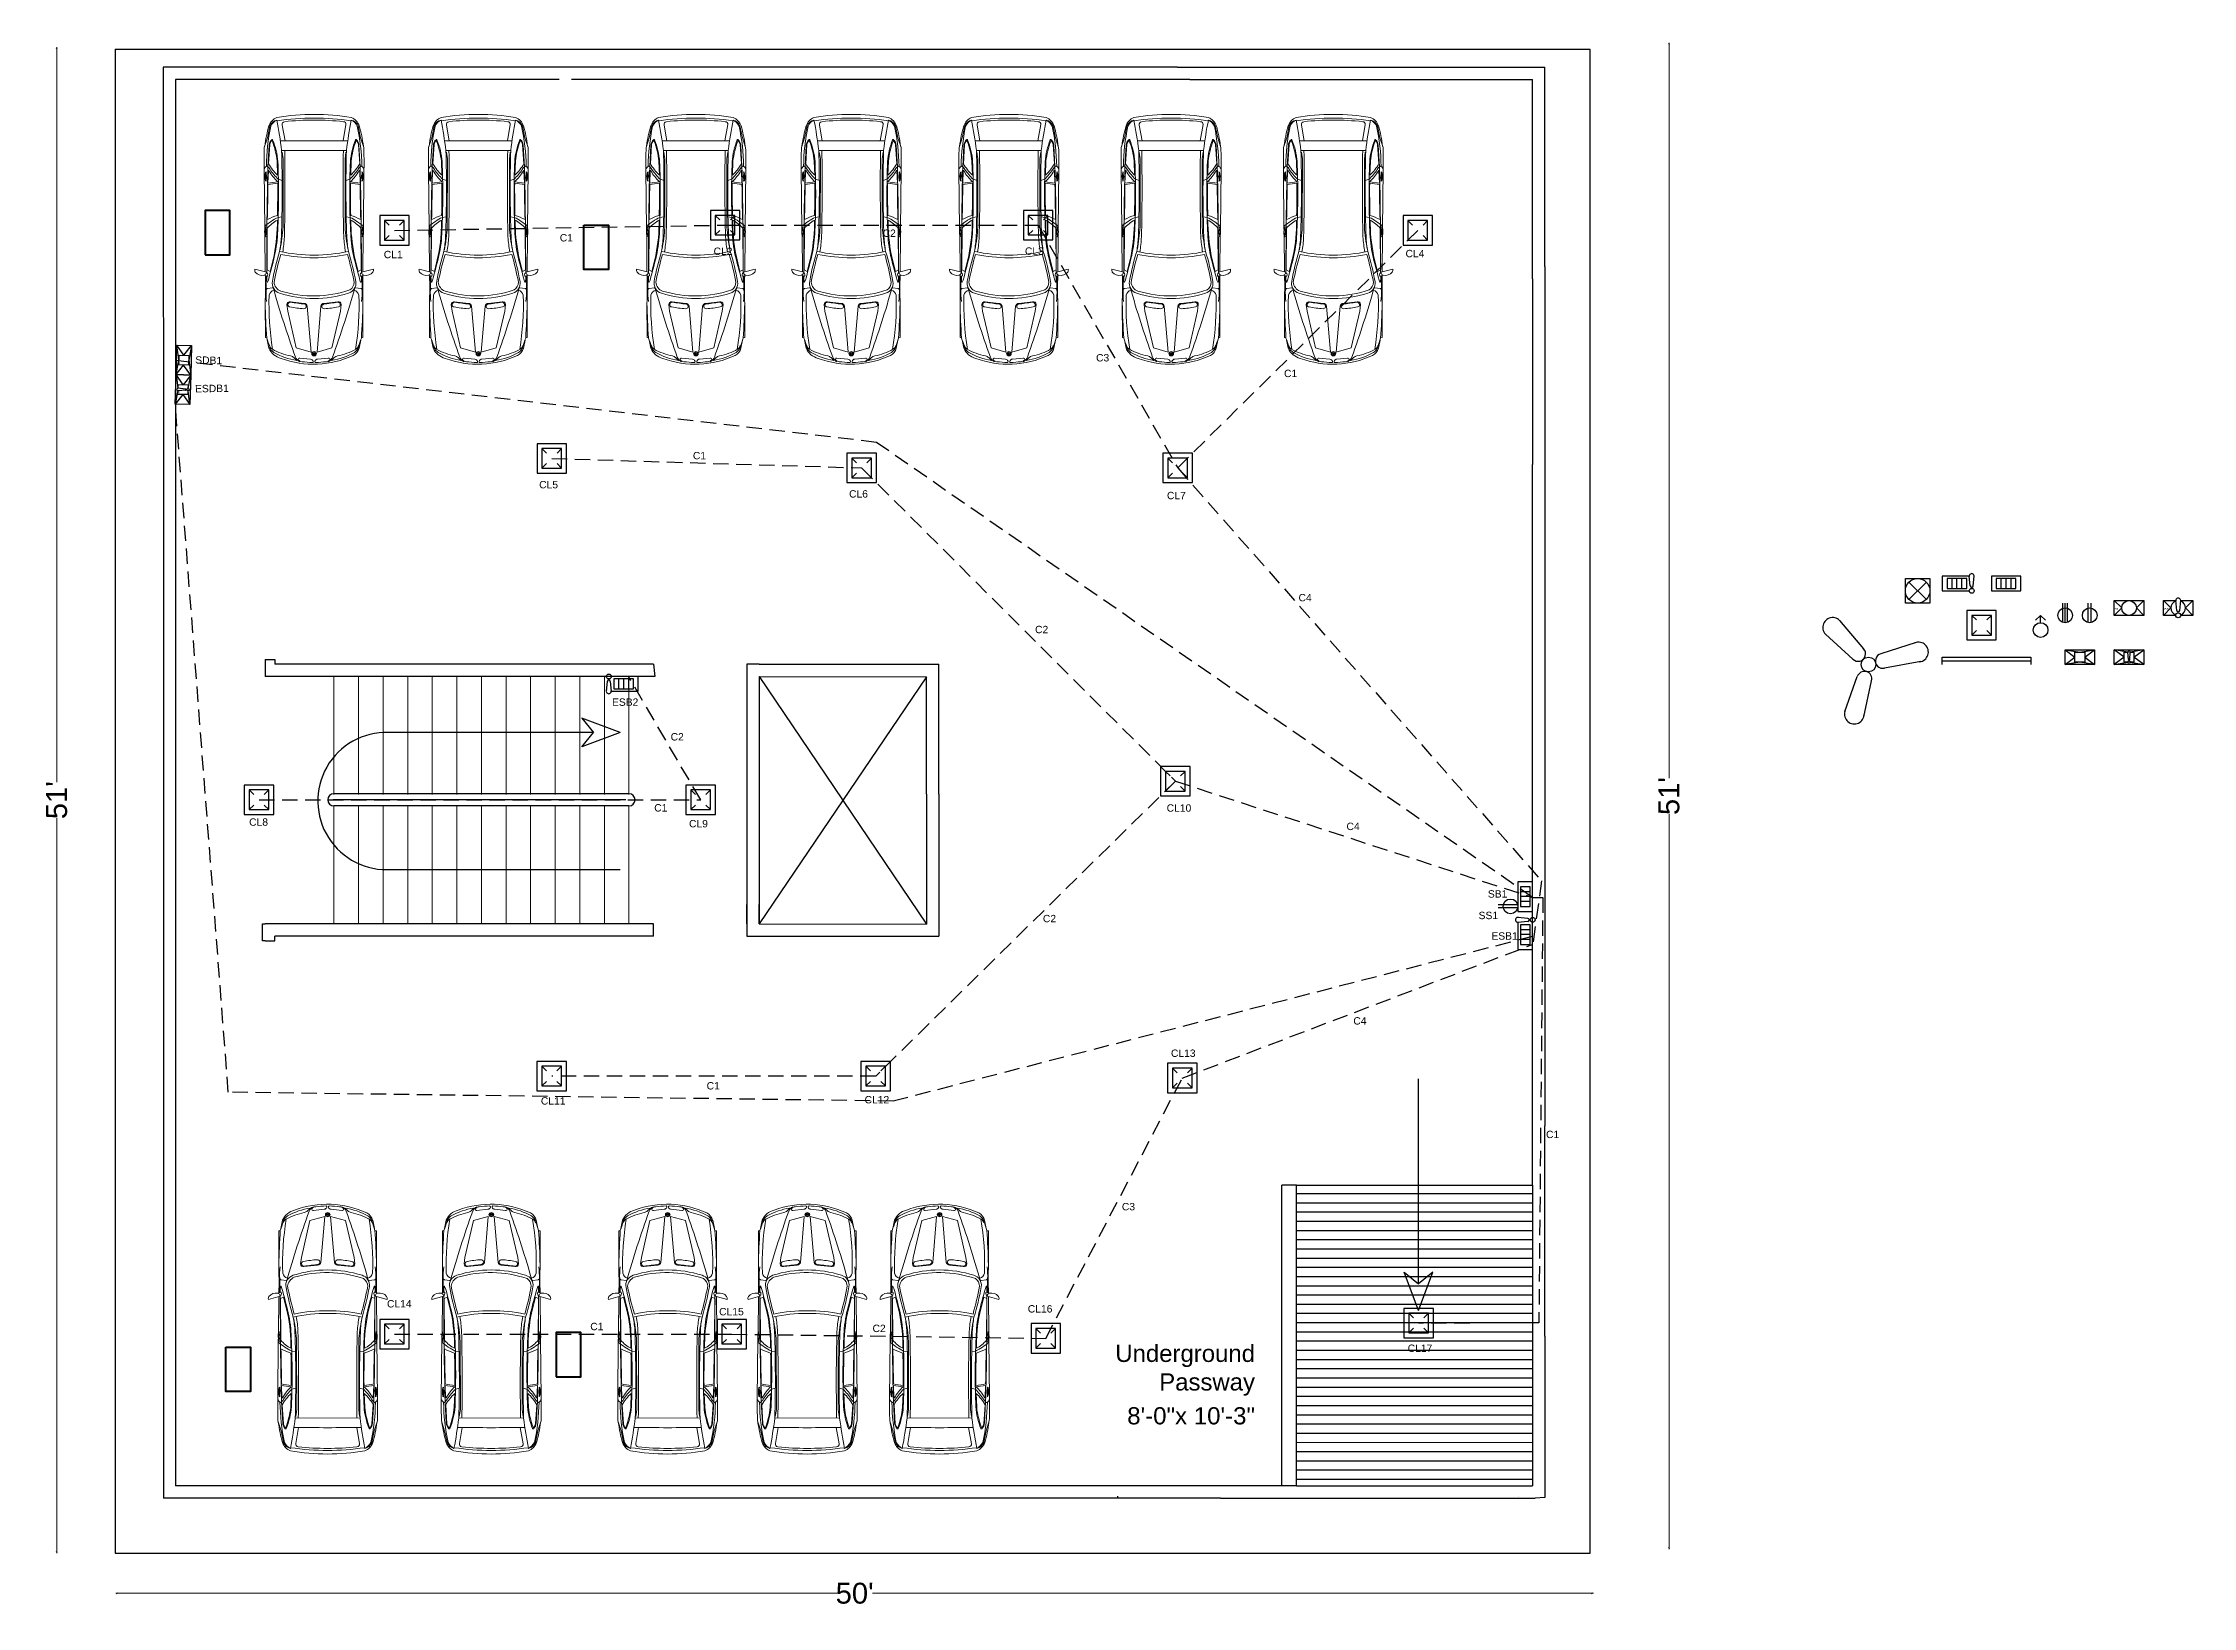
# Model space of a CAD drawing. Header units: inches. Extents: x 1921 to 3626, y 1868 to 2514.
# Drawn here: x 2752 to 3626, y 1868 to 2504 of the extents above; entities that cross this region are included whole.
import ezdxf

# ---------------------------------------------------------------- set-up
doc = ezdxf.new("R2010")
doc.units = ezdxf.units.IN
doc.header["$LTSCALE"] = 5
doc.linetypes.add('HIDDEN', pattern=[0.375, 0.25, -0.125])
for name, color, linetype in [('Arrow', 140, 'Continuous'), ('Condu', 130, 'HIDDEN'), ('ConduText', 130, 'HIDDEN'), ('ECons', 10, 'HIDDEN'), ('EConsText', 11, 'HIDDEN'), ('FittingsText', 31, 'Continuous'), ('Fixtures', 30, 'Continuous')]:
    doc.layers.add(name, color=color, linetype=linetype)
for name, color, linetype, lineweight in [('CAR', 190, 'Continuous', 18), ('column.60', 7, 'Continuous', 80), ('comon line', 4, 'Continuous', 20)]:
    doc.layers.add(name, color=color, linetype=linetype, lineweight=lineweight)
doc.layers.add('MES-TEXT', color=250, linetype='Continuous', transparency=0.75)
doc.styles.get("Standard").update_dxf_attribs({"font": 'arial.ttf'})
doc.dimstyles.new('GB', dxfattribs={"dimtxt": 8.5, "dimasz": 0.5, "dimexe": 0.18, "dimexo": 0.0625, "dimgap": 0.09, "dimtad": 0, "dimdec": 1, "dimzin": 0, "dimdsep": 46, "dimlunit": 4, "dimtxsty": 'Standard', "dimblk": 'OBLIQUE', "dimcen": 0.0275, "dimdle": 0.5, "dimse1": 1, "dimse2": 1, "dimclrd": 5, "dimclre": 5, "dimclrt": 7, "dimadec": 0, "dimazin": 0, "dimtfac": 1, "dimtdec": 1, "dimtofl": 0, "dimtmove": 0, "dimatfit": 3, "dimfxl": 0.18, "dimtolj": 1, "dimtzin": 0, "dimlwd": 5, "dimlwe": 5, "dimarcsym": 0})

msp = doc.modelspace()

# ---------------------------------------------------------------- texts
at = {"layer": 'ConduText', "ltscale": 5, "char_height": 3, "attachment_point": 1}
for s, insert in [('C1', (3016.29, 2337.88)), ('C2', (3155.46, 2267.11)), ('C4', (3282.15, 2186.99)), ('C2', (3158.66, 2149.47)), ('C1', (3021.88, 2081.42)), ('C1', (3363.3, 2061.64))]:
    msp.add_mtext_dynamic_manual_height_columns(s, width=2.2401, gutter_width=12.5, heights=[0], dxfattribs=dict(at, insert=insert))
at = {"layer": 'EConsText', "ltscale": 5, "char_height": 3, "attachment_point": 1}
for s, insert in [('C1', (2962.15, 2426.55)), ('C2', (3093.48, 2428.41)), ('C3', (3180.28, 2377.71)), ('C1', (3256.73, 2371.34)), ('C4', (3262.64, 2280.09)), ('C2', (3007.24, 2223.45)), ('C1', (3000.56, 2194.55)), ('C4', (3284.92, 2107.84)), ('C3', (3190.78, 2032.24)), ('C1', (2974.54, 1983.46)), ('C2', (3089.36, 1982.69))]:
    msp.add_mtext_dynamic_manual_height_columns(s, width=2.2401, gutter_width=12.5, heights=[0], dxfattribs=dict(at, insert=insert))
at = {"layer": 'FittingsText', "ltscale": 4, "char_height": 3, "attachment_point": 1}
for s, insert in [('CL1', (2890.56, 2419.73)), ('CL2', (3024.71, 2421.06)), ('CL3', (3151.34, 2421.12)), ('CL4', (3306.16, 2420.12)), ('CL5', (2953.76, 2326.07)), ('CL6', (3079.81, 2322.31)), ('CL7', (3209.11, 2321.64)), ('ESB2', (2983.39, 2237.56)), ('CL8', (2835.79, 2188.75)), ('CL9', (3014.72, 2188.1)), ('CL10', (3208.99, 2194.47)), ('SB1', (3339.65, 2159.51)), ('SS1', (3335.88, 2150.74)), ('ESB1', (3341.09, 2142.39)), ('CL13', (3210.74, 2094.68)), ('CL11', (2954.46, 2075.27)), ('CL12', (3086.13, 2075.76)), ('CL14', (2891.86, 1992.71)), ('CL15', (3026.96, 1989.5)), ('CL16', (3152.51, 1990.65)), ('CL17', (3307.05, 1974.62))]:
    msp.add_mtext_dynamic_manual_height_columns(s, width=9.457, gutter_width=1, heights=[0], dxfattribs=dict(at, insert=insert))
for s, insert, rotation in [('SDB1', (2813.92, 2376.84), 358.46682), ('ESDB1', (2813.76, 2365.11), 0.85394)]:
    msp.add_mtext_dynamic_manual_height_columns(s, width=9.457, gutter_width=1, heights=[0], dxfattribs=dict(at, insert=insert, rotation=rotation))
at = {"layer": 'MES-TEXT', "ltscale": 0.3, "insert": (3244.93, 1974.5), "char_height": 6.9696, "width": 397, "attachment_point": 3}
msp.add_mtext('Underground  \\PPassway', dxfattribs=at)
at = {"layer": 'MES-TEXT', "ltscale": 0.05, "insert": (3244.93, 1942.02), "char_height": 7, "width": 172, "attachment_point": 9}
msp.add_mtext('8\'-0"x 10\'-3"', dxfattribs=at)

# ---------------------------------------------------------------- blocks, each defined once
blk = doc.blocks.new('_Oblique')
at = {"color": 0, "lineweight": -2}
blk.add_line((-0.5, -0.5), (0.5, 0.5), dxfattribs=at)
blk = doc.blocks.new('*D9')
at = {"color": 5, "lineweight": 5, "transparency": 16777216}
for p, q in [((2781.59, 1873.37), (3074.79, 1873.37)), ((3382.59, 1873.37), (3089.4, 1873.37))]:
    blk.add_line(p, q, dxfattribs=at)
at = {"layer": 'Defpoints', "color": 0, "transparency": 16777216}
for p in [(2782.09, 1905.05), (3382.09, 1905.05), (2782.09, 1873.37)]:
    blk.add_point(p, dxfattribs=at)
at = {"color": 5, "lineweight": 5, "transparency": 16777216, "xscale": 0.5, "yscale": 0.5, "zscale": 0.5, "rotation": 180}
blk.add_blockref('_Oblique', (2782.09, 1873.37), dxfattribs=at)
at = {"color": 5, "lineweight": 5, "transparency": 16777216, "xscale": 0.5, "yscale": 0.5, "zscale": 0.5}
blk.add_blockref('_Oblique', (3382.09, 1873.37), dxfattribs=at)
at = {"color": 7, "transparency": 16777216, "insert": (3082.09, 1873.37), "char_height": 8.5, "attachment_point": 5}
blk.add_mtext("\\A1;50'", dxfattribs=at)
blk = doc.blocks.new('*D10')
at = {"color": 5, "lineweight": 5, "transparency": 16777216}
for p, q in [((2757.52, 2502.65), (2757.52, 2203.46)), ((2757.52, 1889.65), (2757.52, 2188.85))]:
    blk.add_line(p, q, dxfattribs=at)
at = {"layer": 'Defpoints', "color": 0, "transparency": 16777216}
for p in [(2779.5, 2502.15), (2757.52, 1890.15), (2779.5, 1890.15)]:
    blk.add_point(p, dxfattribs=at)
at = {"color": 5, "lineweight": 5, "transparency": 16777216, "xscale": 0.5, "yscale": 0.5, "zscale": 0.5}
for p, rotation in [((2757.52, 2502.15), 90), ((2757.52, 1890.15), 270)]:
    blk.add_blockref('_Oblique', p, dxfattribs=dict(at, rotation=rotation))
at = {"color": 7, "transparency": 16777216, "insert": (2757.52, 2196.15), "char_height": 8.5, "attachment_point": 5, "rotation": 90}
blk.add_mtext("\\A1;51'", dxfattribs=at)
blk = doc.blocks.new('*D11')
at = {"color": 5, "lineweight": 5, "transparency": 16777216}
for p, q in [((3413.33, 2504.32), (3413.33, 2205.12)), ((3413.33, 1891.32), (3413.33, 2190.51))]:
    blk.add_line(p, q, dxfattribs=at)
at = {"layer": 'Defpoints', "color": 0, "transparency": 16777216}
for p in [(3435.31, 2503.82), (3413.33, 1891.82), (3435.31, 1891.82)]:
    blk.add_point(p, dxfattribs=at)
at = {"color": 5, "lineweight": 5, "transparency": 16777216, "xscale": 0.5, "yscale": 0.5, "zscale": 0.5}
for p, rotation in [((3413.33, 2503.82), 90), ((3413.33, 1891.82), 270)]:
    blk.add_blockref('_Oblique', p, dxfattribs=dict(at, rotation=rotation))
at = {"color": 7, "transparency": 16777216, "insert": (3413.33, 2197.82), "char_height": 8.5, "attachment_point": 5, "rotation": 90}
blk.add_mtext("\\A1;51'", dxfattribs=at)
blk = doc.blocks.new('A$C63CB61B9')
at = {"layer": 'CAR'}
for p, q in [((140.3, 17.7), (140.2, 60.2)), ((5.8, 39), (7.7, 39)), ((6.8, 40), (6.8, 38))]:
    blk.add_line(p, q, dxfattribs=at)
for points in [[(58.1, 71, -0.011642), (39.7, 71, 0.010354), (17.1, 70, -0.007316), (11.5, 68.1, -0.007316)], [(58, 70.5), (49, 70.5, 0.043025), (41.1, 70.1, 0.026478)], [(58.4, 71.7), (57.7, 69.7, 0.272129), (58.3, 69.3), (59.6, 69.5), (59.6, 70.3), (60.3, 70.1), (62.4, 77.9, 0.178681), (60.4, 77.6, 0.281289), (58.4, 71.7, 0.290224), (59.6, 70.3)], [(88.5, 71.3), (127.7, 71.7, -0.009529), (142.1, 71.6), (148.6, 69.5), (156.4, 67.9, -0.231523), (160.2, 63.4, -0.016545), (140.3, 60.2, -0.015317), (83.7, 60.4, -0.028271), (74, 61.5, 0.00009), (74, 61.5)], [(83.6, 70.6), (84.1, 71.1, -0.108759), (89.7, 71.1), (90, 70.6, 0.152295), (83.7, 70.6, -0.555081)], [(84.4, 70.8, 0.210809), (89.2, 70.8, 3.063828)], [(90.5, 71.3, -0.065347), (96.3, 62.5), (96.6, 60)], [(120, 70.3), (120.3, 70.8, -0.108672), (126, 70.7), (126.3, 70.3, 0.177495), (120, 70.3), (121.1, 70.4, 0.169575), (124.9, 70.4), (126.1, 70.4)], [(121.1, 70.4, -0.117115), (124.9, 70.4, -27.4722)], [(160.2, 63.4, 0.137161), (156.2, 67.3, 0.050352), (129.8, 70.3, 0.1974), (127.7, 71.7, -2.896532)], [(143.1, 6.6, 0.035839), (156.4, 9.4, 0.212597), (161.8, 14.5, 0.084711), (161.8, 63.4, 0.212594), (156.4, 68.6, 0.039259), (143.1, 71.3, 0.039259)], [(15.8, 69.6), (10.5, 68.5, 0.211062), (5.7, 64.7, 0.199974), (3.8, 17.3, 0.241256), (10.5, 9.4), (15.9, 8.3)], [(50.3, 65.8, 0.017108), (4.6, 51.1, 0.21495), (1.6, 48.3, -4.000193)], [(2.5, 50.3), (4.3, 52.2, 0.138239), (5.4, 54.4, -0.076745), (9.8, 66.3, -0.209548), (12.2, 68.1, 0.137478), (9.3, 67.2, 0.01382), (7.6, 65.4, 0.088593), (2.5, 50.3, -0.711487)], [(39.1, 56.8), (34.8, 56.3), (10.6, 50.7), (7.9, 40.9), (38.1, 43.4, 0.331787), (39.9, 45.5), (40.9, 54.5, 0.489712), (39.1, 56.8, 0.89015)], [(48.5, 65.3, 0.273603), (45.2, 68.4, 0.05014), (9.7, 66.1)], [(88.5, 6.6), (127.7, 6.2, 0.009529), (142.1, 6.3), (148.6, 8.4), (156.4, 10, 0.231523), (160.2, 14.5, 0.016545), (140.3, 17.7, 0.015317), (83.7, 17.5, 0.028271), (74, 16.4, -0.030996), (54.5, 11.7, -0.399499), (46.6, 16.4, -0.157171), (46.6, 61.5, -0.386582), (54.2, 66.3, -0.032087), (74, 61.5, 0.108557), (74, 16.4)], [(72, 60.9, 0.100464), (72, 17.1, -0.026246), (53.8, 12.7, -0.289023), (47.9, 17.1, -0.15387), (48.7, 62.5, -0.245533), (53.8, 65.2, -0.026191), (72, 60.9, 4.664965)], [(59.6, 70, -0.006494), (129.7, 69.2), (143.5, 68.4, -0.183115), (147.3, 66.7, -0.590058), (147.2, 66.1, -0.078691), (132.9, 62.8, -0.021505), (87.6, 62.9, -0.046991), (71.2, 64.8, -0.005097), (55.2, 69), (53.9, 69.5, -0.599), (53.8, 69.9, -0.043125), (57.8, 70, 0.264809)], [(94.5, 63.1, -0.048718), (71.4, 65.3), (60.9, 67.9), (61.8, 69.9), (89.2, 69.7, -0.097694), (94.5, 63.1, -1.123136)], [(140.2, 58.2, -0.010471), (83.5, 58.4, -0.021914), (73.6, 59.6, 0.095202)], [(74, 61.5, -0.000068), (74, 61.5)], [(75.1, 61.3, 0.031592), (89.9, 59.3), (134.7, 59.3), (139.2, 59.9)], [(97.6, 63, 0.035826), (94.9, 69.6, 0.00576), (117.9, 69.2, -0.015791), (118.8, 62.8, -0.009092), (97.6, 63, 1.085888)], [(126.9, 68.9), (118.8, 69.2), (119.7, 62.8, -0.078712), (126.9, 68.5, 1.005346), (126.9, 68.9, -2.834061)], [(129.8, 70.3, -0.362528), (130, 69.8, -0.142038), (127.8, 67.8, 0.04673), (121.3, 62.4), (120.6, 59.9)], [(124.1, 63, -0.070793), (131.5, 68.9), (144.1, 68, -0.180831), (146.5, 66.7, -0.487273), (146.4, 66.4, -0.059305), (133.2, 63.3), (124.1, 63)], [(146.5, 61, -0.003291), (146.5, 16.8, -8.308092)], [(146.5, 58), (157.2, 59.9, -0.477834), (159.1, 58.2, -0.056957), (159.1, 19.6, -0.459076), (156.9, 18.1), (146.5, 19.9)], [(159.7, 14.6, 0.074122), (159.7, 63.3, 43085.169904)], [(1.1, 40.1, -0.024276), (1.6, 46.8, -0.218374), (2.9, 49.4, -0.626852), (4, 48.3), (3.3, 41.3, -0.297243), (1.9, 39.5, -0.504955), (1.1, 40.1, -1.036436)], [(39.3, 45.1, 0.0173), (40.6, 54.4, 0.971638), (37.5, 54.9, 0.038584), (36.4, 45.8, 0.930076), (39.3, 45.1, 0.1341)], [(1.1, 37.9, 0.024276), (1.6, 31.1, 0.218374), (2.9, 28.6, 0.626852), (4, 29.6), (3.3, 36.7, 0.297243), (1.9, 38.4, 0.504955), (1.1, 37.9, 1.036436)], [(50.3, 12.1, -0.017108), (4.6, 26.8, -0.21495), (1.6, 29.6, 4.000193)], [(39.1, 21.2), (34.8, 21.7), (10.6, 27.3), (7.9, 37), (38.1, 34.5, -0.331787), (39.9, 32.4), (40.9, 23.4, -0.489712), (39.1, 21.2, -0.89015)], [(39.3, 32.8, -0.0173), (40.6, 23.5, -0.971638), (37.5, 23.1, -0.038584), (36.4, 32.2, -0.930076), (39.3, 32.8, -0.1341)], [(2.5, 27.6), (4.3, 25.7, -0.138239), (5.4, 23.6, 0.076745), (9.8, 11.6, 0.209548), (12.2, 9.8, -0.137478), (9.3, 10.7, -0.01382), (7.6, 12.6, -0.088593), (2.5, 27.6, 0.711487)], [(59.6, 7.9, 0.006494), (129.7, 8.7), (143.5, 9.5, 0.183115), (147.3, 11.2, 0.590058), (147.2, 11.8, 0.078691), (132.9, 15.2, 0.021505), (87.6, 15.1, 0.046991), (71.2, 13.1, 0.005097), (55.2, 9), (53.9, 8.4, 0.599), (53.8, 8.1, 0.043125), (57.8, 7.9, -0.264809)], [(94.5, 14.9, 0.048718), (71.4, 12.7), (60.9, 10.1), (61.8, 8.1), (89.2, 8.3, 0.097694), (94.5, 14.9, 1.123136)], [(140.3, 19.7, 0.009766), (83.5, 19.5, 0.025668), (73.6, 18.4, 93.585403)], [(75.1, 16.7, -0.031592), (89.9, 18.6), (134.7, 18.7), (139.2, 18)], [(90.5, 6.6, 0.065347), (96.3, 15.4), (96.6, 17.9)], [(97.6, 14.9, -0.035826), (94.9, 8.3, -0.00576), (117.9, 8.7, 0.015791), (118.8, 15.1, 0.009092), (97.6, 14.9, -1.085888)], [(126.9, 9), (118.8, 8.7), (119.7, 15.1, 0.078712), (126.9, 9.4, -1.005346), (126.9, 9, 2.834061)], [(129.8, 7.7, 0.362528), (130, 8.1, 0.142038), (127.8, 10.1, -0.04673), (121.3, 15.5), (120.6, 18.1)], [(124.1, 15, 0.070793), (131.5, 9.1), (144.1, 9.9, 0.180831), (146.5, 11.2, 0.487273), (146.4, 11.6, 0.059305), (133.2, 14.7), (124.1, 15)], [(160.2, 14.5, -0.137161), (156.2, 10.6, -0.050352), (129.8, 7.7, -0.1974), (127.7, 6.2, 2.896532)], [(48.5, 12.6, -0.273603), (45.2, 9.5, -0.05014), (9.7, 11.8)], [(58.1, 7, 0.011642), (39.7, 6.9, -0.010354), (17.1, 7.9, 0.007316), (11.5, 9.9, 0.007316)], [(58, 7.4), (49, 7.5, -0.043025), (41.1, 7.8, -0.026478)], [(58.4, 6.2), (57.7, 8.2, -0.272129), (58.3, 8.6), (59.6, 8.4), (59.6, 7.6), (60.3, 7.9), (62.4, 0.1, -0.178681), (60.4, 0.4, -0.281289), (58.4, 6.2, -0.290224), (59.6, 7.6)], [(83.6, 7.3), (84.1, 6.8, 0.108759), (89.7, 6.9), (90, 7.3, -0.152295), (83.7, 7.3, 0.555081)], [(84.4, 7.1, -0.210809), (89.2, 7.1, -3.063828)], [(120, 7.6), (120.3, 7.2, 0.108672), (126, 7.2), (126.3, 7.6, -0.177495), (120, 7.6), (121.1, 7.5, -0.169575), (124.9, 7.6), (126.1, 7.6)], [(121.1, 7.5, 0.117115), (124.9, 7.6, 27.4722)]]:
    blk.add_lwpolyline(points, format="xyb", dxfattribs=at)
for points in [[(39.7, 71), (17.4, 71), (17.3, 70)], [(60.5, 71), (84.8, 71.2)], [(50.3, 65.8), (50.3, 65.8), (50.1, 66), (49.6, 69.8), (49, 70.5)], [(39.7, 6.9), (17.4, 7), (17.3, 7.9)], [(50.3, 12.1), (50.3, 12.1), (50.1, 11.9), (49.6, 8.2), (49, 7.5)], [(60.5, 6.9), (84.8, 6.7)]]:
    blk.add_lwpolyline(points, dxfattribs=at)
for major_axis, ratio in [((0, -1.55), 0.909942), ((0, -1.01), 0.924648)]:
    blk.add_ellipse((6.8, 39), major_axis=major_axis, ratio=ratio, dxfattribs=at)
blk = doc.blocks.new('CeilingFan2')
for p, q in [((-11.72, 17.88), (-2.01, 6.4)), ((-17.47, 12.32), (-6.33, 2.23)), ((19.4, 8.97), (5.09, 4.37)), ((21.34, 1.21), (6.55, -1.46)), ((-9.62, -19.09), (-4.53, -4.94)), ((-1.93, -21.29), (1.23, -6.59))]:
    blk.add_line(p, q)
blk.add_circle((0, 0), 3)
for centre, radius, start, end in [((-14.6, 15.1), 4, 36.40809, 231.66439), ((20.37, 5.09), 4, 276.40809, 111.66439), ((-4.17, 4.31), 3, 224.03624, 44.03624), ((5.82, 1.46), 3, 104.03624, 284.03624), ((-1.65, -5.77), 3, 344.03624, 164.03624), ((-5.78, -20.19), 4, 156.40809, 351.66439)]:
    blk.add_arc(centre, radius, start, end)
blk = doc.blocks.new('SDB_1')
for p, q in [((0, 0), (0, 6)), ((0, 6), (12, 6)), ((0, 6), (4, 3)), ((0, 6), (6, 5)), ((0, 0), (4, 3)), ((6, 1), (0, 0)), ((12, 0), (0, 0)), ((4, 1), (4, 5)), ((4, 5), (8, 5)), ((8, 1), (4, 1)), ((6, 5), (12, 6)), ((12, 0), (6, 1)), ((8, 3), (12, 6)), ((8, 5), (8, 1)), ((8, 3), (12, 0)), ((12, 6), (12, 0))]:
    blk.add_line(p, q)
at = {"insert": (4, 5), "char_height": 0.5, "attachment_point": 1}
blk.add_mtext_dynamic_manual_height_columns('SDB', width=2, gutter_width=12.5, heights=[1], dxfattribs=at)
blk = doc.blocks.new('TubeLight1')
for p, q in [((0, 0), (0, 3)), ((0, 3), (36, 3)), ((0, 1.5), (36, 1.5)), ((36, 3), (36, 0))]:
    blk.add_line(p, q)
blk = doc.blocks.new('WallLight1')
for p, q in [((0, 0), (-2, -2)), ((0, -3), (0, 0)), ((0, 0), (2, -2))]:
    blk.add_line(p, q)
blk.add_circle((0, -6), 3)
blk = doc.blocks.new('ESDB1')
for p, q in [((0, 0), (0, 6)), ((0, 6), (12, 6)), ((4, 3), (0, 6)), ((5.51, 5.08), (0, 6)), ((4, 3), (0, 0)), ((0, 0), (5.51, 0.92)), ((12, 0), (0, 0)), ((4, 1), (4, 5)), ((4, 5), (5.5, 5)), ((5.5, 1), (4, 1)), ((5.75, 2), (5.5, 5)), ((6.25, 2), (6.5, 5)), ((12, 6), (6.49, 5.08)), ((6.49, 0.92), (12, 0)), ((6.5, 5), (8, 5)), ((8, 1), (6.5, 1)), ((8, 3), (12, 6)), ((8, 5), (8, 1)), ((12, 0), (8, 3)), ((12, 6), (12, 0))]:
    blk.add_line(p, q)
blk.add_circle((6, 1), 0.5)
for centre, radius, start, end in [((6, 5), 0.5, 350.47272, 189.52728), ((6, 2), 0.25, 180, 0)]:
    blk.add_arc(centre, radius, start, end)
at = {"insert": (4, 5), "char_height": 0.5, "attachment_point": 1}
blk.add_mtext_dynamic_manual_height_columns('\\pxr0.2;ESDB', width=2, gutter_width=12.5, heights=[0], dxfattribs=at)
blk = doc.blocks.new('Three-Pin_1')
for p, q in [((-1, 0.17), (-1, 8)), ((0, 0), (0, 8)), ((1, 0.17), (1, 8))]:
    blk.add_line(p, q)
blk.add_circle((0, 3), 3)
blk = doc.blocks.new('Two-Pin_1')
for p, q in [((-0.6, 0.06), (-0.6, 8)), ((0.6, 0.06), (0.6, 8))]:
    blk.add_line(p, q)
blk.add_circle((0, 3), 3)
blk = doc.blocks.new('CeilingLight1')
for p, q in [((6, 6), (-6, 6)), ((-6, 6), (-6, -6)), ((4, 4), (-4, 4)), ((-4, 4), (-4, -4)), ((-4, 4), (-2.12, 2.12)), ((4, 4), (2.12, 2.12)), ((4, -4), (4, 4)), ((6, -6), (6, 6)), ((-6, -6), (6, -6)), ((-2.12, -2.12), (-4, -4)), ((-4, -4), (4, -4)), ((2.12, -2.12), (4, -4))]:
    blk.add_line(p, q)
blk = doc.blocks.new('ExhaustFan1')
for p, q in [((-10, 5), (-10, 10)), ((-10, 10), (-5, 10)), ((-5, 10), (0, 10)), ((0, 10), (0, 5)), ((-10, 0), (-10, 5)), ((-5, 0), (-10, 0)), ((-8.54, 1.46), (-1.46, 8.54)), ((-1.46, 1.46), (-8.54, 8.54)), ((0, 0), (-5, 0)), ((0, 5), (0, 0))]:
    blk.add_line(p, q)
blk.add_circle((-5, 5), 5)
blk = doc.blocks.new('SwitchBoard1')
for p, q in [((12, 6), (0, 6)), ((0, 6), (0, 0)), ((0, 0), (12, 0)), ((10, 5), (2, 5)), ((2, 5), (2, 1)), ((2, 1), (10, 1)), ((4, 1), (4, 5)), ((6, 1), (6, 5)), ((8, 1), (8, 5)), ((10, 1), (10, 5)), ((12, 0), (12, 6))]:
    blk.add_line(p, q)
blk = doc.blocks.new('ESwitchBoard1')
for p, q in [((11, 6), (0, 6)), ((0, 6), (0, 0)), ((0, 0), (11, 0)), ((10, 5), (2, 5)), ((2, 5), (2, 1)), ((2, 1), (10, 1)), ((4, 1), (4, 5)), ((6, 1), (6, 5)), ((8, 1), (8, 5)), ((10, 1), (10, 5)), ((11.4, 2), (11, 6)), ((12, 1), (12, 1.4)), ((12.6, 2), (13, 6))]:
    blk.add_line(p, q)
blk.add_circle((12, 0), 1)
for centre, radius, start, end in [((12, 6), 1, 348.57881, 191.42119), ((12, 2), 0.6, 180, 0)]:
    blk.add_arc(centre, radius, start, end)
blk = doc.blocks.new('MainDist1')
for p, q in [((0, 0), (0, 6)), ((0, 6), (12, 6)), ((0, 6), (3, 3)), ((3, 3), (0, 0)), ((12, 0), (0, 0)), ((12, 6), (9, 3)), ((9, 3), (12, 0)), ((12, 6), (12, 0))]:
    blk.add_line(p, q)
blk.add_circle((6, 3), 3)
at = {"insert": (0, 3), "char_height": 0.5, "attachment_point": 1}
blk.add_mtext_dynamic_manual_height_columns('MDB', width=2, gutter_width=12.5, heights=[0], dxfattribs=at)
blk = doc.blocks.new('EMainDist1')
for p, q in [((0, 0), (0, 6)), ((0, 6), (5, 6)), ((0, 6), (3, 3)), ((3, 3), (0, 0)), ((5, 0), (0, 0)), ((5.4, 2), (5, 6)), ((6.6, 2), (7, 6)), ((7, 6), (12, 6)), ((12, 0), (7, 0)), ((12, 6), (9, 3)), ((9, 3), (12, 0)), ((12, 6), (12, 0))]:
    blk.add_line(p, q)
blk.add_circle((6, 0), 1)
for centre, radius, start, end in [((6, 3), 3, 109.13577, 250.81186), ((6, 6), 1, 348.57881, 191.42119), ((6, 2), 0.6, 180, 0), ((6, 3), 3, 289.18814, 70.86423)]:
    blk.add_arc(centre, radius, start, end)
at = {"insert": (0, 3), "char_height": 0.5, "attachment_point": 1}
blk.add_mtext_dynamic_manual_height_columns('EMDB', width=2, gutter_width=12.5, heights=[0], dxfattribs=at)

# ---------------------------------------------------------------- dimensions: what is measured, and where the dimension line sits
for base, p1, p2, picture, middle in [((2757.52, 1890.15), (2779.5, 2502.15), (2779.5, 1890.15), '*D10', (2757.52, 2196.15)), ((3413.33, 1891.82), (3435.31, 2503.82), (3435.31, 1891.82), '*D11', (3413.33, 2197.82))]:
    dim = msp.add_linear_dim(base=base, p1=p1, p2=p2, angle=90, dimstyle='GB', override={"dimfxl": 8})
    dim.commit()
    dim.dimension.update_dxf_attribs({"geometry": picture, "text_midpoint": middle})
dim = msp.add_linear_dim(base=(2782.09, 1873.37), p1=(3382.09, 1905.05), p2=(2782.09, 1905.05), dimstyle='GB', override={"dimfxl": 8})
dim.commit()
dim.dimension.update_dxf_attribs({"geometry": '*D9', "text_midpoint": (3082.09, 1873.37)})

# ---------------------------------------------------------------- hatches: boundary and pattern name
h = msp.add_hatch()
h.set_pattern_fill('ANSI31', color=256, scale=30, angle=135)
h.set_pattern_definition([(180, (-548353.6393, 10140562.317), (-2e-16, -3.75), [])])
h.paths.add_polyline_path([(3357.87, 1917.13), (3357.93, 2039.54), (3261.93, 2039.54), (3261.87, 1917.13)])

# ---------------------------------------------------------------- linework, layer by layer
for p, q in [((2781.3, 2501.74), (2781.3, 1889.74)), ((3381.3, 2501.65), (2781.3, 2501.65)), ((3381.3, 1889.65), (3381.3, 2501.65)), ((2800.89, 2494.43), (2800.89, 2413.8)), ((2833.07, 2494.43), (2800.89, 2494.43)), ((3182.47, 2494.43), (2833.07, 2494.43)), ((3213.47, 2494.43), (3182.47, 2494.43)), ((3213.47, 2494.43), (3341.47, 2494.43)), ((3341.47, 2494.43), (3358.8, 2494.43)), ((3357.87, 2494.43), (3362.87, 2494.43)), ((3362.87, 2479.26), (3362.87, 2494.43)), ((2805.89, 2489.43), (2805.89, 2418.8)), ((2834.47, 2489.43), (2805.89, 2489.43)), ((2961.94, 2489.43), (2834.47, 2489.43)), ((3218.47, 2489.43), (2966.94, 2489.43)), ((3218.47, 2489.43), (3283.47, 2489.43)), ((3283.47, 2489.43), (3357.87, 2489.43)), ((3357.87, 2474.26), (3357.87, 2489.43)), ((3362.87, 2413.29), (3362.87, 2479.26)), ((3357.87, 2470.7), (3357.87, 2474.26)), ((3357.87, 2408.29), (3357.87, 2470.7)), ((2971.94, 2424.92), (2971.94, 2430.12)), ((2800.89, 2413.8), (2800.93, 2371.49)), ((2805.89, 2418.8), (2805.89, 2376.49)), ((3357.87, 2408.29), (3357.87, 2332.76)), ((3362.87, 2413.29), (3362.87, 2327.76)), ((2800.93, 2371.49), (2800.93, 1912.13)), ((2805.89, 2376.49), (2805.89, 1917.13)), ((3357.87, 2039.54), (3357.87, 2332.76)), ((3362.87, 2327.76), (3362.87, 2063.63)), ((2842.28, 2253.43), (2846.28, 2253.43)), ((2842.28, 2253.43), (2842.28, 2246.5)), ((2846.28, 2253.43), (2846.28, 2251.5)), ((3000.21, 2251.5), (2846.28, 2251.5)), ((2894.28, 2251.5), (2889.28, 2251.5)), ((3000.21, 2251.5), (3000.77, 2246.5)), ((3038.27, 2251.5), (3038.27, 2140.8)), ((3043.28, 2251.5), (3038.27, 2251.5)), ((3043.28, 2251.5), (3111.28, 2251.52)), ((3111.28, 2251.52), (3116.28, 2251.52)), ((3116.28, 2198.65), (3116.28, 2251.52)), ((3000.77, 2246.5), (2842.28, 2246.5)), ((3043.28, 2246.49), (3111.28, 2246.36)), ((3043.28, 2246.49), (3043.28, 2145.8)), ((3043.28, 2246.49), (3111.28, 2145.7)), ((3111.28, 2246.36), (3043.28, 2145.8)), ((3111.28, 2198.65), (3111.28, 2246.36)), ((3111.28, 2198.65), (3111.28, 2193.65)), ((3116.28, 2198.65), (3116.28, 2193.65)), ((3111.28, 2193.65), (3111.28, 2145.7)), ((3116.28, 2193.65), (3116.28, 2140.77)), ((3038.28, 2145.8), (3038.28, 2153.65)), ((3043.28, 2145.8), (3043.28, 2153.65)), ((2841.28, 2138.88), (2841.28, 2145.8)), ((2841.28, 2145.8), (2842.28, 2145.8)), ((3000.21, 2145.8), (2842.28, 2145.8)), ((3000.21, 2140.8), (3000.21, 2145.8)), ((3038.28, 2145.8), (3038.27, 2145.8)), ((3043.28, 2145.8), (3111.28, 2145.7)), ((2842.28, 2138.88), (2841.28, 2138.88)), ((2842.28, 2138.88), (2846.28, 2138.88)), ((3000.21, 2140.8), (2846.28, 2140.8)), ((2846.28, 2138.88), (2846.28, 2140.8)), ((3038.27, 2140.8), (3043.28, 2140.8)), ((3043.28, 2140.8), (3111.28, 2140.77)), ((3111.28, 2140.77), (3116.28, 2140.77)), ((3362.87, 1978.09), (3362.87, 2063.63)), ((3255.87, 1917.13), (3255.87, 2039.54)), ((3261.87, 1917.13), (3261.87, 2039.54)), ((3357.87, 2039.54), (3357.87, 1917.13)), ((3362.87, 1978.09), (3362.87, 1912.3)), ((3199.52, 1917.13), (2805.89, 1917.13)), ((3261.87, 1917.13), (3199.52, 1917.13)), ((3261.87, 1917.13), (3357.87, 1917.13)), ((3199.87, 1912.13), (2800.93, 1912.13)), ((3189.28, 1912.59), (3188.93, 1912.59)), ((3230.87, 1912.13), (3199.87, 1912.13)), ((3230.87, 1912.13), (3358.87, 1912.13)), ((3352.28, 1912.75), (3352.28, 1912.75)), ((3362.87, 1912.3), (3358.87, 1912.13)), ((2781.3, 1889.65), (3381.3, 1889.65))]:
    msp.add_line(p, q)
at = {"color": 18, "true_color": 0x000000}
for p, q in [((2988.98, 2196.3), (2869.95, 2196.3)), ((2990.28, 2198.8), (2870.28, 2198.8)), ((2990.28, 2193.8), (2870.28, 2193.8))]:
    msp.add_line(p, q, dxfattribs=at)
at = {"ltscale": 5}
for q in [(3255.87, 2039.54), (3357.87, 2039.54)]:
    msp.add_line((3261.87, 2039.54), q, dxfattribs=at)
at = {"color": 18, "true_color": 0x000000}
for centre, start, end in [((2870.28, 2196.3), 90, 270), ((2990.28, 2196.3), 270, 90)]:
    msp.add_arc(centre, 2.5, start, end, dxfattribs=at)
at = {"layer": 'Arrow'}
for p, q in [((2975.87, 2223.74), (2892.46, 2223.74)), ((2986.74, 2223.74), (2971.18, 2229.6)), ((2971.18, 2229.6), (2975.87, 2223.74)), ((2986.74, 2223.74), (2971.18, 2217.87)), ((2971.18, 2217.87), (2975.87, 2223.74)), ((2893.46, 2167.99), (2986.74, 2167.99)), ((3311.42, 1999.32), (3311.42, 2082.73)), ((3311.42, 1988.45), (3305.56, 2004.02)), ((3305.56, 2004.02), (3311.42, 1999.32)), ((3311.42, 1988.45), (3317.29, 2004.02)), ((3317.29, 2004.02), (3311.42, 1999.32))]:
    msp.add_line(p, q, dxfattribs=at)
msp.add_arc((2891.66, 2195.83), 27.92, 88.36036, 274.27402, dxfattribs=at)
at = {"layer": 'column.60', "ltscale": 0.3}
for points in [[(2817.94, 2418.08), (2827.94, 2418.08), (2827.94, 2436.12), (2817.94, 2436.12)], [(2971.94, 2430.12), (2981.94, 2430.12), (2981.94, 2412.12), (2971.94, 2412.12)], [(2960.65, 1961.45), (2970.65, 1961.45), (2970.65, 1979.45), (2960.65, 1979.45)], [(2826.35, 1973.49), (2836.35, 1973.49), (2836.35, 1955.45), (2826.35, 1955.45)]]:
    msp.add_lwpolyline(points, close=True, dxfattribs=at)
at = {"layer": 'comon line'}
for p, q in [((2870.28, 2198.5), (2870.28, 2246.5)), ((2880.28, 2198.5), (2880.28, 2246.5)), ((2890.28, 2198.5), (2890.28, 2246.5)), ((2900.28, 2198.5), (2900.28, 2246.5)), ((2910.28, 2198.5), (2910.28, 2246.5)), ((2920.28, 2198.5), (2920.28, 2246.5)), ((2930.28, 2198.5), (2930.28, 2246.5)), ((2940.28, 2198.5), (2940.28, 2246.5)), ((2950.28, 2198.5), (2950.28, 2246.5)), ((2960.28, 2198.5), (2960.28, 2246.5)), ((2970.28, 2198.5), (2970.28, 2246.5)), ((2980.28, 2198.5), (2980.28, 2246.5)), ((2990.28, 2198.5), (2990.28, 2246.5)), ((2870.28, 2145.8), (2870.28, 2193.8)), ((2880.28, 2145.8), (2880.28, 2193.8)), ((2890.28, 2145.8), (2890.28, 2193.8)), ((2900.28, 2145.8), (2900.28, 2193.8)), ((2910.28, 2145.8), (2910.28, 2193.8)), ((2920.28, 2145.8), (2920.28, 2193.8)), ((2930.28, 2145.8), (2930.28, 2193.8)), ((2940.28, 2145.8), (2940.28, 2193.8)), ((2950.28, 2145.8), (2950.28, 2193.8)), ((2960.28, 2145.8), (2960.28, 2193.8)), ((2970.28, 2145.8), (2970.28, 2193.8)), ((2980.28, 2145.8), (2980.28, 2193.8)), ((2990.28, 2145.8), (2990.28, 2193.8))]:
    msp.add_line(p, q, dxfattribs=at)
at = {"layer": 'Condu', "ltscale": 5}
for p, q in [((3090.92, 2341.79), (2805.89, 2375.03)), ((2958.9, 2335.24), (3084.92, 2331.39)), ((3357.87, 2156.56), (3090.92, 2341.79)), ((3084.92, 2331.39), (3212.55, 2203.89)), ((3212.55, 2203.89), (3090.64, 2083.85)), ((3212.55, 2203.89), (3357.87, 2156.56)), ((3357.87, 2156.56), (3362, 2156.56)), ((3362, 2156.56), (3360.38, 1983.43)), ((3090.64, 2083.85), (2958.87, 2083.85)), ((3360.38, 1983.43), (3311.49, 1983.35))]:
    msp.add_line(p, q, dxfattribs=at)
at = {"layer": 'ECons', "ltscale": 5}
for p, q in [((2894.89, 2428.04), (3029.41, 2430.17)), ((3029.41, 2430.17), (3156.73, 2430.17)), ((3156.73, 2430.17), (3213.49, 2331.39)), ((3311.16, 2428.04), (3213.49, 2331.39)), ((2827.32, 2077.31), (2805.73, 2357.34)), ((3213.49, 2331.39), (3361.5, 2163.33)), ((3019.46, 2196.3), (2990.07, 2246.5)), ((2839.83, 2196.3), (3019.46, 2196.3)), ((3361.5, 2163.33), (3357.87, 2137.44)), ((3357.87, 2140.69), (3097.72, 2073.68)), ((3215.37, 2083.07), (3357.87, 2137.44)), ((3159.83, 1977.14), (3215.37, 2083.07)), ((3097.72, 2073.68), (2827.32, 2077.31)), ((2894.89, 1978.85), (3032.12, 1978.85)), ((3032.12, 1978.85), (3159.83, 1977.14))]:
    msp.add_line(p, q, dxfattribs=at)

# ---------------------------------------------------------------- block references
at = {"yscale": 0.6201971205383158, "zscale": 0.6201971205383158}
for p, xscale, rotation in [((2838.04, 2373.61), -0.6201971205383158, 270.0000000000053), ((2904.86, 2373.61), -0.6201971205383158, 270.0000000000053), ((2993.34, 2373.61), -0.6201971205383158, 270.0000000000053), ((3056.54, 2373.61), -0.6201971205383158, 270.0000000000053), ((3120.66, 2373.61), -0.6201971205383158, 270.0000000000053), ((3186.65, 2373.61), -0.6201971205383158, 270.0000000000053), ((3252.63, 2373.61), -0.6201971205383158, 270.0000000000053), ((2843.57, 2031.69), 0.6201971205383158, 269.9999999999947), ((2910.11, 2031.69), 0.6201971205383158, 269.9999999999947), ((2981.87, 2031.69), 0.6201971205383158, 269.9999999999947), ((3038.65, 2031.69), 0.6201971205383158, 269.9999999999947), ((3092.46, 2031.69), 0.6201971205383158, 269.9999999999947)]:
    msp.add_blockref('A$C63CB61B9', p, dxfattribs=dict(at, xscale=xscale, rotation=rotation))
for name, p in [('ExhaustFan1', (3519.46, 2276.37)), ('ESwitchBoard1', (3524.46, 2281.37)), ('SwitchBoard1', (3544.46, 2281.37)), ('Three-Pin_1', (3574.46, 2268.37)), ('Two-Pin_1', (3584.46, 2268.37)), ('MainDist1', (3594.46, 2271.37)), ('EMainDist1', (3614.46, 2271.37)), ('CeilingFan2', (3494.46, 2251.37)), ('CeilingLight1', (3540.46, 2267.37)), ('WallLight1', (3564.46, 2271.37)), ('SDB_1', (3574.46, 2251.37)), ('ESDB1', (3594.46, 2251.37)), ('TubeLight1', (3524.46, 2251.37))]:
    msp.add_blockref(name, p)
at = {"layer": 'Fixtures'}
for p in [(2894.89, 2428.04), (3029.41, 2430.17), (3156.73, 2430.17), (3311.16, 2428.04), (2958.9, 2335.24), (3084.92, 2331.39), (3213.49, 2331.39), (3212.55, 2203.89), (2839.83, 2196.3), (3019.46, 2196.3), (2958.87, 2083.85), (3090.64, 2083.85), (3215.37, 2083.07), (2894.89, 1978.85), (3032.12, 1978.85), (3159.83, 1977.14)]:
    msp.add_blockref('CeilingLight1', p, dxfattribs=at)
at = {"layer": 'Fixtures', "ltscale": 5}
for name, p, rotation in [('SDB_1', (2812.05, 2369.17), 88.46682299377565), ('ESDB1', (2811.73, 2357.18), 88.46682299377565), ('ESwitchBoard1', (2994.07, 2246.5), 180), ('SwitchBoard1', (3357.87, 2150.9), 90), ('Two-Pin_1', (3351.87, 2152.9), 89.71536016469588), ('ESwitchBoard1', (3357.87, 2135.44), 90)]:
    msp.add_blockref(name, p, dxfattribs=dict(at, rotation=rotation))
msp.add_blockref('CeilingLight1', (3311.49, 1983.35), dxfattribs=at)

msp.set_redraw_order([(e.dxf.handle, doc.entitydb.next_handle()) for e in msp.query("TEXT MTEXT ATTDEF DIMENSION ARC_DIMENSION")])  # texts and dimensions are drawn at this point

doc.saveas('drawing.dxf')
